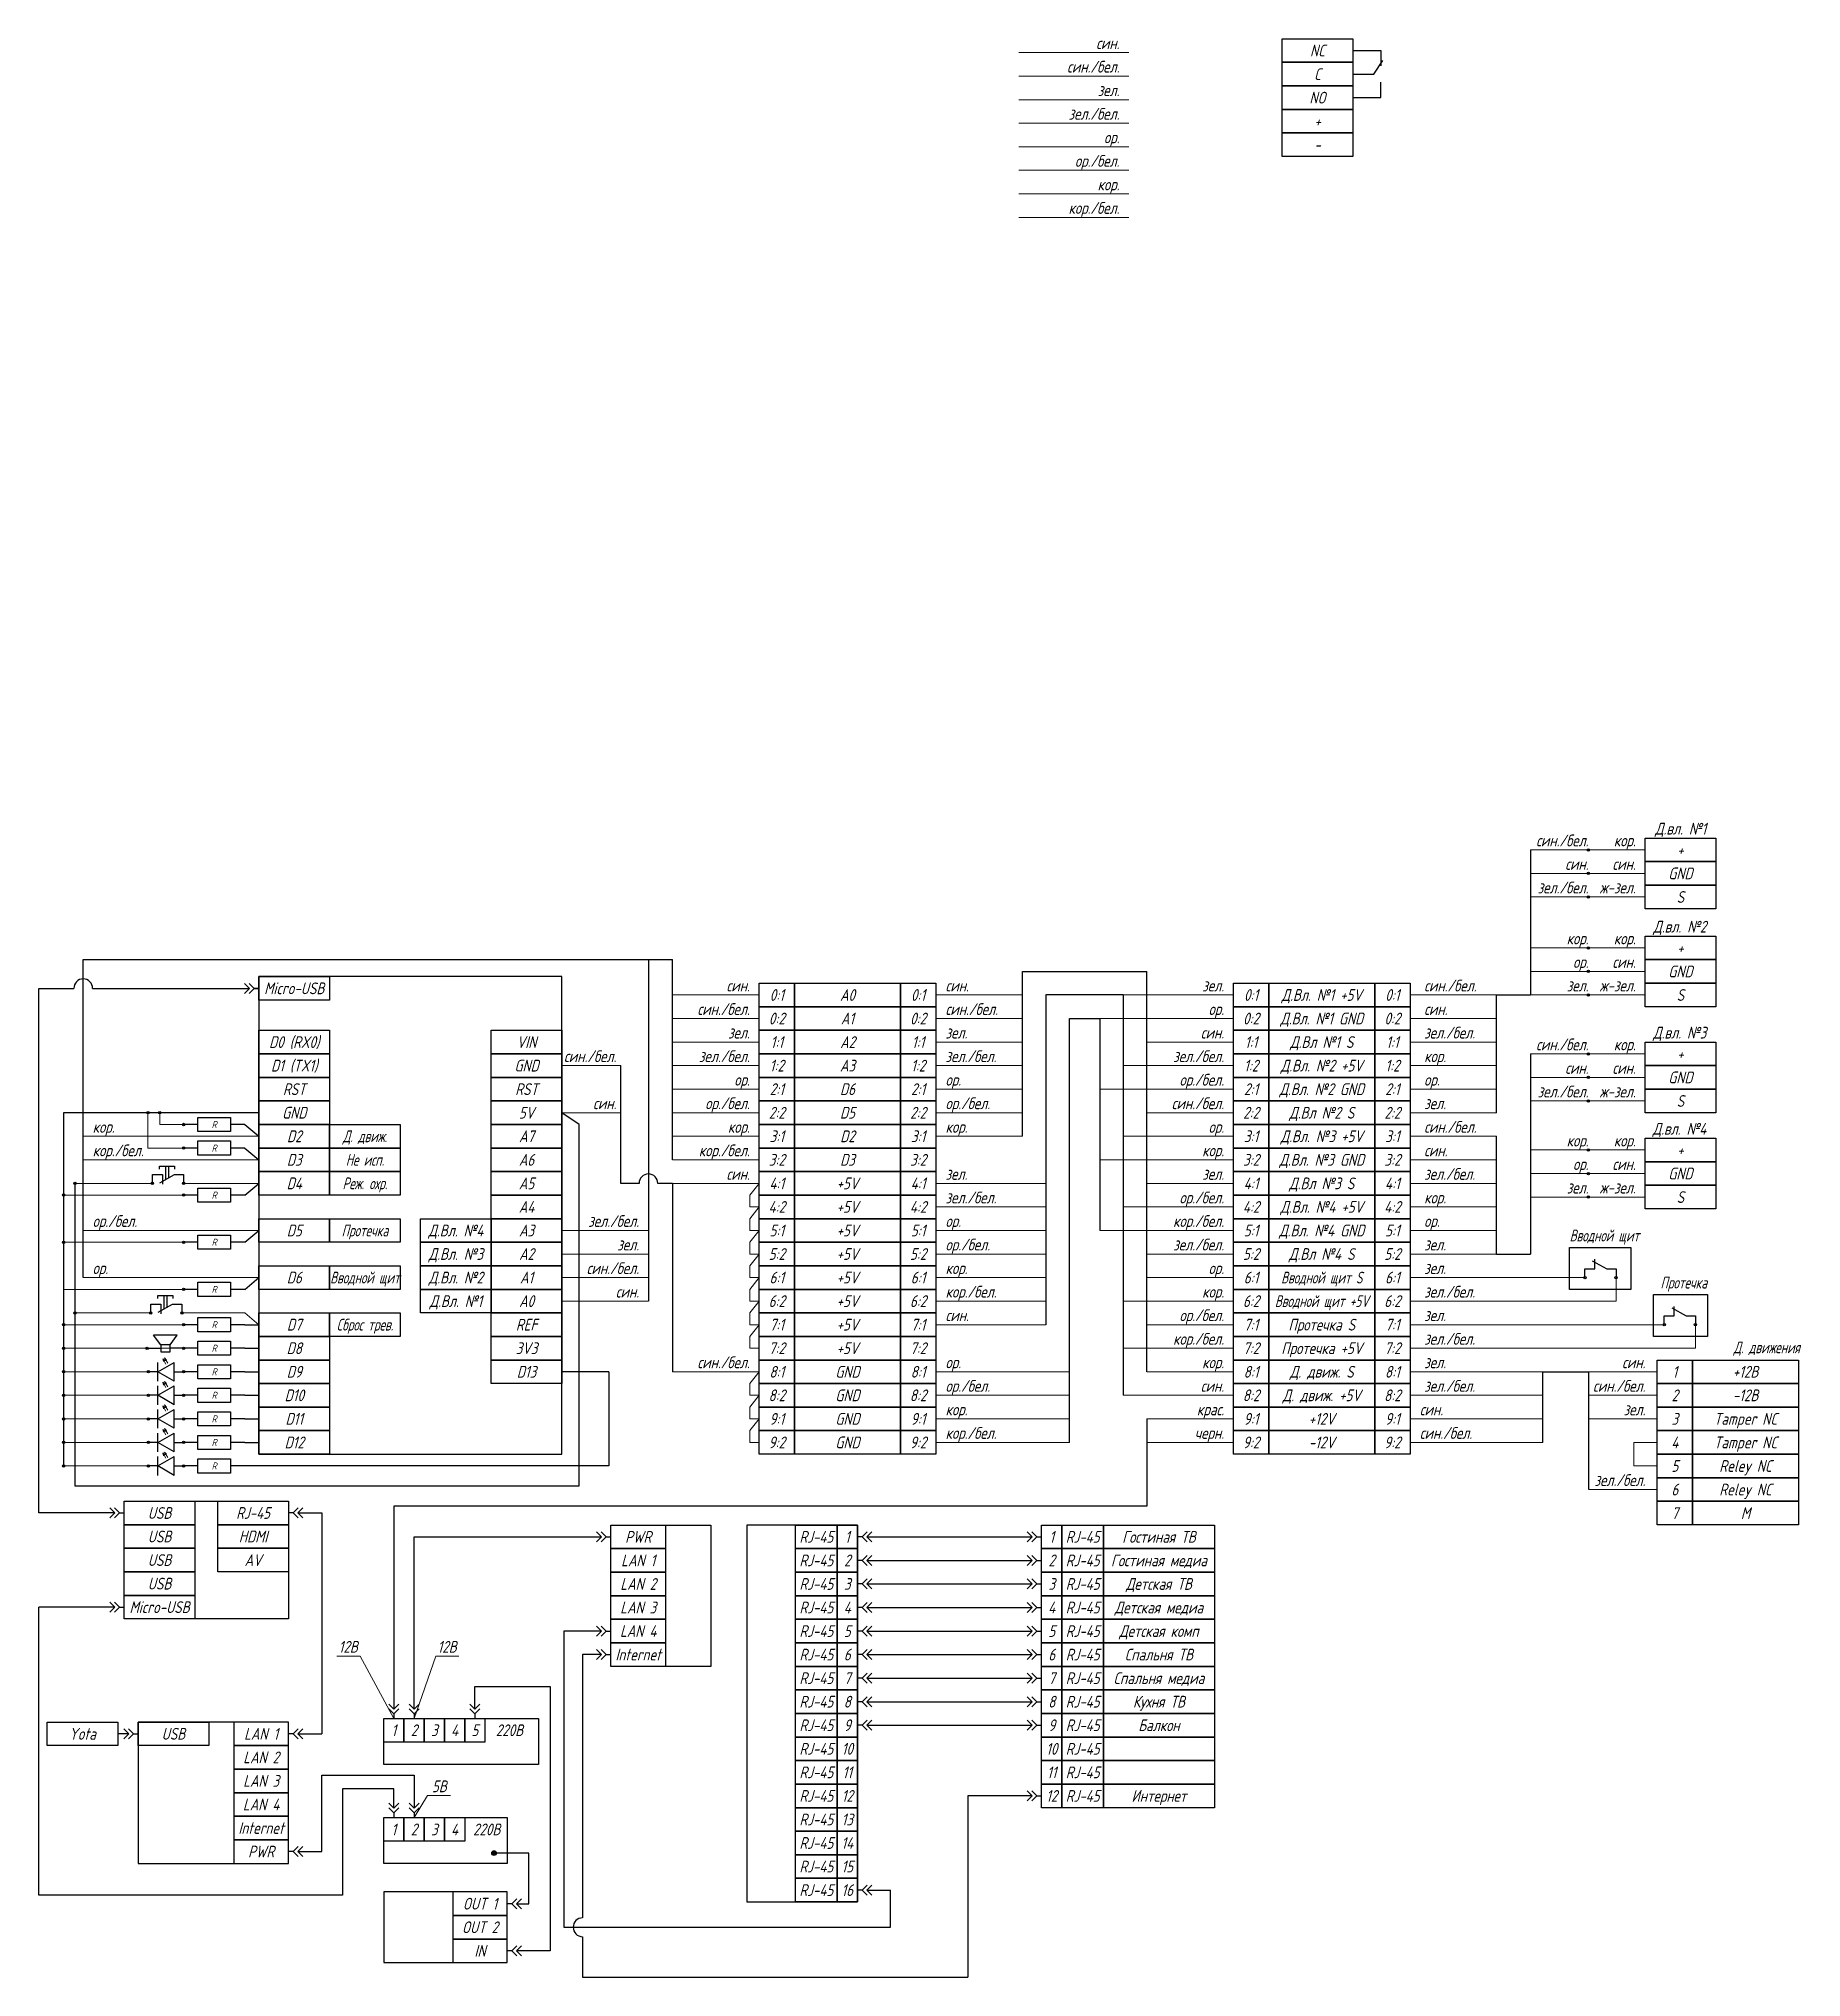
# Model space of a CAD drawing. Header units: millimetres. Extents: x 1966 to 2910, y 1410 to 1829.
# Drawn here: x 1965.5 to 2339.7, y 1409.6 to 1821.2 of the extents above; entities that cross this region are included whole.
import ezdxf
from ezdxf.enums import TextEntityAlignment as Align

# ---------------------------------------------------------------- set-up
doc = ezdxf.new("R2010")
doc.units = ezdxf.units.MM
doc.styles.get("Standard").update_dxf_attribs({"font": 'isocpeur.ttf', "width": 0.8, "oblique": 15})

msp = doc.modelspace()

# ---------------------------------------------------------------- texts
at = {"oblique": 15, "width": 0.8}
for s, p in [('син.', (2194.96, 1818.22)), ('син./бел.', (2194.96, 1813.22)), ('зел.', (2194.96, 1808.22)), ('зел./бел.', (2194.96, 1803.22)), ('ор.', (2194.96, 1798.22)), ('ор./бел.', (2194.96, 1793.22)), ('кор.', (2194.96, 1788.22)), ('кор./бел.', (2194.96, 1783.22)), ('Д.вл. №1', (2319.57, 1651.44)), ('син./бел.', (2294.55, 1648.94)), ('кор.', (2304.57, 1648.94)), ('син.', (2294.55, 1643.94)), ('син.', (2304.57, 1643.94)), ('зел./бел.', (2294.55, 1638.94)), ('ж-зел.', (2304.57, 1638.94)), ('кор.', (2294.55, 1628.13)), ('кор.', (2304.57, 1628.13)), ('Д.вл. №2', (2319.57, 1630.63)), ('ор.', (2294.55, 1623.13)), ('син.', (2304.57, 1623.13)), ('син.', (2116.47, 1618.13)), ('зел.', (2217.17, 1618.13)), ('зел.', (2294.55, 1618.13)), ('ж-зел.', (2304.57, 1618.13)), ('син./бел.', (2116.47, 1613.13)), ('ор.', (2217.17, 1613.13)), ('зел.', (2116.47, 1608.13)), ('син.', (2217.17, 1608.13)), ('Д.вл. №3', (2319.57, 1608.13)), ('син./бел.', (2088.14, 1603.13)), ('зел./бел.', (2116.47, 1603.13)), ('зел./бел.', (2217.17, 1603.13)), ('син./бел.', (2294.55, 1605.63)), ('кор.', (2304.57, 1605.63)), ('ор./бел.', (2217.17, 1598.13)), ('син.', (2294.55, 1600.63)), ('син.', (2304.57, 1600.63)), ('ор.', (2116.47, 1598.13)), ('зел./бел.', (2294.55, 1595.63)), ('ж-зел.', (2304.57, 1595.63)), ('син.', (2088.14, 1593.13)), ('ор./бел.', (2116.47, 1593.13)), ('син./бел.', (2217.17, 1593.13)), ('кор.', (2116.47, 1588.13)), ('ор.', (2217.17, 1588.13)), ('Д.вл. №4', (2319.57, 1587.72)), ('кор./бел.', (2116.47, 1583.13)), ('кор.', (2217.17, 1583.13)), ('кор.', (2294.55, 1585.22)), ('кор.', (2304.57, 1585.22)), ('син.', (2116.47, 1578.13)), ('зел.', (2217.17, 1578.13)), ('ор.', (2294.55, 1580.22)), ('син.', (2304.57, 1580.22)), ('ор./бел.', (2217.17, 1573.13)), ('зел.', (2294.55, 1575.22)), ('ж-зел.', (2304.57, 1575.22)), ('зел./бел.', (2092.96, 1568.13)), ('кор./бел.', (2217.17, 1568.13)), ('зел.', (2092.96, 1563.13)), ('зел./бел.', (2217.17, 1563.13)), ('син./бел.', (2092.96, 1558.13)), ('ор.', (2217.17, 1558.13)), ('син.', (2092.96, 1553.13)), ('кор.', (2217.17, 1553.13)), ('ор./бел.', (2217.17, 1548.13)), ('кор./бел.', (2217.17, 1543.13)), ('син./бел.', (2116.47, 1538.13)), ('кор.', (2217.17, 1538.13)), ('син.', (2306.63, 1538.13)), ('син.', (2217.17, 1533.13)), ('син./бел.', (2306.63, 1533.13)), ('крас.', (2217.17, 1528.13)), ('зел.', (2306.63, 1528.13)), ('черн.', (2217.17, 1523.13)), ('зел./бел.', (2306.63, 1513.13))]:
    msp.add_text(s, height=2.5, dxfattribs=at).set_placement(p, align=Align.BOTTOM_RIGHT)
at = {"oblique": 15}
for s, width, p in [('NC', 0.8, (2237.01, 1818.65)), ('C', 0.8, (2237.01, 1813.65)), ('NO', 0.8, (2237.01, 1808.65)), ('+', 0.8, (2237.01, 1803.65)), ('-', 0.8, (2237.01, 1798.65)), ('+', 0.8, (2314.07, 1648.94)), ('GND', 0.8, (2314.07, 1643.94)), ('S', 0.8, (2314.07, 1638.94)), ('+', 0.8, (2314.07, 1628.13)), ('GND', 0.8, (2314.07, 1623.13)), ('Micro-USB', 0.8, (2019.76, 1619.54)), ('0:1', 0.8, (2122.22, 1618.13)), ('A0', 0.8, (2137.22, 1618.13)), ('0:1', 0.8, (2152.22, 1618.13)), ('0:1', 0.8, (2222.92, 1618.13)), ('Д.Вл. №1 +5V', 0.8, (2237.92, 1618.13)), ('0:1', 0.8, (2252.92, 1618.13)), ('S', 0.8, (2314.07, 1618.13)), ('0:2', 0.8, (2122.22, 1613.13)), ('A1', 0.8, (2137.22, 1613.13)), ('0:2', 0.8, (2152.22, 1613.13)), ('0:2', 0.8, (2222.92, 1613.13)), ('Д.Вл. №1 GND', 0.8, (2237.92, 1613.13)), ('0:2', 0.8, (2252.92, 1613.13)), ('D0 (RX0)', 0.8, (2019.76, 1608.13)), ('VIN', 0.8, (2069.08, 1608.13)), ('1:1', 0.8, (2122.22, 1608.13)), ('A2', 0.8, (2137.26, 1608.13)), ('1:1', 0.8, (2152.22, 1608.13)), ('1:1', 0.8, (2222.92, 1608.13)), ('Д.Вл №1 S', 0.8, (2237.92, 1608.13)), ('1:1', 0.8, (2252.92, 1608.13)), ('+', 0.8, (2314.07, 1605.63)), ('D1 (TX1)', 0.8, (2019.76, 1603.13)), ('GND', 0.8, (2069.08, 1603.13)), ('1:2', 0.8, (2122.22, 1603.13)), ('A3', 0.8, (2137.22, 1603.13)), ('1:2', 0.8, (2152.22, 1603.13)), ('1:2', 0.8, (2222.92, 1603.13)), ('Д.Вл. №2 +5V', 0.8, (2237.92, 1603.13)), ('1:2', 0.8, (2252.92, 1603.13)), ('GND', 0.8, (2314.07, 1600.63)), ('RST', 0.8, (2019.76, 1598.13)), ('RST', 0.8, (2069.08, 1598.13)), ('2:1', 0.8, (2122.22, 1598.13)), ('D6', 0.8, (2137.22, 1598.13)), ('2:1', 0.8, (2152.22, 1598.13)), ('2:1', 0.8, (2222.92, 1598.13)), ('Д.Вл. №2 GND', 0.8, (2237.92, 1598.13)), ('2:1', 0.8, (2252.92, 1598.13)), ('GND', 0.8, (2019.76, 1593.13)), ('5V', 0.8, (2069.08, 1593.13)), ('2:2', 0.8, (2122.22, 1593.13)), ('D5', 0.8, (2137.22, 1593.13)), ('2:2', 0.8, (2152.22, 1593.13)), ('2:2', 0.8, (2222.92, 1593.13)), ('Д.Вл №2 S', 0.8, (2237.92, 1593.13)), ('2:2', 0.8, (2252.92, 1593.13)), ('S', 0.8, (2314.07, 1595.63)), ('D2', 0.8, (2019.76, 1588.13)), ('Д. движ.', 0.7, (2034.76, 1588.13)), ('A7', 0.8, (2069.08, 1588.13)), ('3:1', 0.8, (2122.22, 1588.13)), ('D2', 0.8, (2137.22, 1588.13)), ('3:1', 0.8, (2152.22, 1588.13)), ('3:1', 0.8, (2222.92, 1588.13)), ('Д.Вл. №3 +5V', 0.8, (2237.92, 1588.13)), ('3:1', 0.8, (2252.92, 1588.13)), ('+', 0.8, (2314.07, 1585.22)), ('D3', 0.8, (2019.76, 1583.13)), ('A6', 0.8, (2069.08, 1583.13)), ('3:2', 0.8, (2122.22, 1583.13)), ('3:2', 0.8, (2152.22, 1583.13)), ('3:2', 0.8, (2222.92, 1583.13)), ('Д.Вл. №3 GND', 0.8, (2237.92, 1583.13)), ('3:2', 0.8, (2252.92, 1583.13)), ('GND', 0.8, (2314.07, 1580.22)), ('D4', 0.8, (2019.76, 1578.13)), ('Реж. охр.', 0.7, (2034.76, 1578.13)), ('A5', 0.8, (2069.08, 1578.13)), ('4:1', 0.8, (2122.22, 1578.13)), ('+5V', 0.8, (2137.22, 1578.13)), ('4:1', 0.8, (2152.22, 1578.13)), ('4:1', 0.8, (2222.92, 1578.13)), ('Д.Вл №3 S', 0.8, (2237.92, 1578.13)), ('4:1', 0.8, (2252.92, 1578.13)), ('S', 0.8, (2314.07, 1575.22)), ('A4', 0.8, (2069.08, 1573.13)), ('4:2', 0.8, (2122.22, 1573.13)), ('+5V', 0.8, (2137.22, 1573.13)), ('4:2', 0.8, (2152.22, 1573.13)), ('4:2', 0.8, (2222.92, 1573.13)), ('Д.Вл. №4 +5V', 0.8, (2237.92, 1573.13)), ('4:2', 0.8, (2252.92, 1573.13)), ('D5', 0.8, (2019.76, 1568.13)), ('Протечка', 0.7, (2034.76, 1568.13)), ('Д.Вл. №4', 0.8, (2054.08, 1568.13)), ('A3', 0.8, (2069.08, 1568.13)), ('5:1', 0.8, (2122.22, 1568.13)), ('+5V', 0.8, (2137.22, 1568.13)), ('5:1', 0.8, (2152.22, 1568.13)), ('5:1', 0.8, (2222.92, 1568.13)), ('Д.Вл. №4 GND', 0.8, (2237.92, 1568.13)), ('5:1', 0.8, (2252.92, 1568.13)), ('Вводной щит', 0.7, (2297.93, 1567.06)), ('Д.Вл. №3', 0.8, (2054.08, 1563.13)), ('A2', 0.8, (2069.08, 1563.13)), ('5:2', 0.8, (2122.22, 1563.13)), ('+5V', 0.8, (2137.22, 1563.13)), ('5:2', 0.8, (2152.22, 1563.13)), ('5:2', 0.8, (2222.92, 1563.13)), ('Д.Вл №4 S', 0.8, (2237.92, 1563.13)), ('5:2', 0.8, (2252.92, 1563.13)), ('D6', 0.8, (2019.76, 1558.13)), ('Вводной щит', 0.7, (2034.76, 1558.13)), ('Д.Вл. №2', 0.8, (2054.08, 1558.13)), ('A1', 0.8, (2069.08, 1558.13)), ('6:1', 0.8, (2122.22, 1558.13)), ('+5V', 0.8, (2137.22, 1558.13)), ('6:1', 0.8, (2152.22, 1558.13)), ('6:1', 0.8, (2222.92, 1558.13)), ('Вводной щит S', 0.7, (2237.92, 1558.13)), ('6:1', 0.8, (2252.92, 1558.13)), ('Протечка', 0.7, (2314.78, 1557.06)), ('Д.Вл. №1', 0.8, (2054.08, 1553.13)), ('A0', 0.8, (2069.08, 1553.13)), ('6:2', 0.8, (2122.22, 1553.13)), ('+5V', 0.8, (2137.22, 1553.13)), ('6:2', 0.8, (2152.22, 1553.13)), ('6:2', 0.8, (2222.92, 1553.13)), ('Вводной щит +5V', 0.7, (2237.92, 1553.13)), ('6:2', 0.8, (2252.92, 1553.13)), ('D7', 0.8, (2019.76, 1548.13)), ('Сброс трев.', 0.7, (2034.76, 1548.13)), ('REF', 0.8, (2069.08, 1548.13)), ('7:1', 0.8, (2122.22, 1548.13)), ('+5V', 0.8, (2137.22, 1548.13)), ('7:1', 0.8, (2152.22, 1548.13)), ('7:1', 0.8, (2222.92, 1548.13)), ('Протечка S', 0.8, (2237.92, 1548.13)), ('7:1', 0.8, (2252.92, 1548.13)), ('D8', 0.8, (2019.76, 1543.13)), ('3V3', 0.8, (2069.08, 1543.13)), ('7:2', 0.8, (2122.22, 1543.13)), ('+5V', 0.8, (2137.22, 1543.13)), ('7:2', 0.8, (2152.22, 1543.13)), ('7:2', 0.8, (2222.92, 1543.13)), ('Протечка +5V', 0.8, (2237.92, 1543.13)), ('7:2', 0.8, (2252.92, 1543.13)), ('Д. движения', 0.7, (2332.41, 1543.31)), ('D9', 0.8, (2019.76, 1538.13)), ('D13', 0.8, (2069.08, 1538.13)), ('8:1', 0.8, (2122.22, 1538.13)), ('GND', 0.8, (2137.22, 1538.13)), ('8:1', 0.8, (2152.22, 1538.13)), ('8:1', 0.8, (2222.92, 1538.13)), ('Д. движ. S', 0.8, (2237.92, 1538.13)), ('8:1', 0.8, (2252.92, 1538.13)), ('1', 0.8, (2312.89, 1538.13)), ('+12В', 0.8, (2327.89, 1538.13)), ('D10', 0.8, (2019.76, 1533.13)), ('8:2', 0.8, (2122.22, 1533.13)), ('GND', 0.8, (2137.22, 1533.13)), ('8:2', 0.8, (2152.22, 1533.13)), ('8:2', 0.8, (2222.92, 1533.13)), ('Д. движ. +5V', 0.8, (2237.92, 1533.13)), ('8:2', 0.8, (2252.92, 1533.13)), ('2', 0.8, (2312.89, 1533.13)), ('-12В', 0.8, (2327.89, 1533.13)), ('D11', 0.8, (2019.76, 1528.13)), ('9:1', 0.8, (2122.22, 1528.13)), ('GND', 0.8, (2137.22, 1528.13)), ('9:1', 0.8, (2152.22, 1528.13)), ('9:1', 0.8, (2222.92, 1528.13)), ('+12V', 0.8, (2237.92, 1528.13)), ('9:1', 0.8, (2252.92, 1528.13)), ('3', 0.8, (2312.89, 1528.13)), ('Tamper NC', 0.8, (2327.89, 1528.13)), ('D12', 0.8, (2019.76, 1523.13)), ('9:2', 0.8, (2122.22, 1523.13)), ('GND', 0.8, (2137.22, 1523.13)), ('9:2', 0.8, (2152.22, 1523.13)), ('9:2', 0.8, (2222.92, 1523.13)), ('-12V', 0.8, (2237.92, 1523.13)), ('9:2', 0.8, (2252.92, 1523.13)), ('4', 0.8, (2312.89, 1523.13)), ('Tamper NC', 0.8, (2327.89, 1523.13)), ('5', 0.8, (2312.89, 1518.13)), ('Reley NC', 0.8, (2327.89, 1518.13)), ('6', 0.8, (2312.89, 1513.13)), ('Reley NC', 0.8, (2327.89, 1513.13)), ('USB', 0.8, (1991.17, 1508.15)), ('RJ-45', 0.8, (2011.02, 1508.15)), ('7', 0.8, (2312.89, 1508.13)), ('М', 0.8, (2327.89, 1508.13)), ('USB', 0.8, (1991.17, 1503.15)), ('HDMI', 0.8, (2011.02, 1503.15)), ('PWR', 0.8, (2092.79, 1503.08)), ('RJ-45', 0.8, (2130.61, 1503.08)), ('RJ-45', 0.8, (2187.16, 1503.08)), ('Гостиная ТВ', 0.8, (2203.35, 1503.08)), ('USB', 0.8, (1991.17, 1498.15)), ('AV', 0.8, (2011.02, 1498.15)), ('LAN 1', 0.8, (2092.79, 1498.08)), ('RJ-45', 0.8, (2130.61, 1498.08)), ('RJ-45', 0.8, (2187.16, 1498.08)), ('Гостиная медиа', 0.8, (2203.35, 1498.08)), ('USB', 0.8, (1991.17, 1493.15)), ('LAN 2', 0.8, (2092.79, 1493.08)), ('RJ-45', 0.8, (2130.61, 1493.08)), ('RJ-45', 0.8, (2187.16, 1493.08)), ('Детская ТВ', 0.8, (2203.35, 1493.08)), ('Micro-USB', 0.8, (1991.17, 1488.15)), ('LAN 3', 0.8, (2092.79, 1488.08)), ('RJ-45', 0.8, (2130.61, 1488.08)), ('RJ-45', 0.8, (2187.16, 1488.08)), ('Детская медиа', 0.8, (2203.35, 1488.08)), ('LAN 4', 0.8, (2092.79, 1483.08)), ('RJ-45', 0.8, (2130.61, 1483.08)), ('RJ-45', 0.8, (2187.16, 1483.08)), ('Детская комп', 0.8, (2203.35, 1483.08)), ('12В', 0.8, (2031.21, 1479.73)), ('Internet', 0.8, (2092.79, 1478.08)), ('RJ-45', 0.8, (2130.61, 1478.08)), ('RJ-45', 0.8, (2187.16, 1478.08)), ('Спальня ТВ', 0.8, (2203.35, 1478.08)), ('RJ-45', 0.8, (2130.61, 1473.08)), ('RJ-45', 0.8, (2187.16, 1473.08)), ('Спальня медиа', 0.8, (2203.35, 1473.08)), ('RJ-45', 0.8, (2130.61, 1468.08)), ('RJ-45', 0.8, (2187.16, 1468.08)), ('Кухня ТВ', 0.8, (2203.35, 1468.08)), ('Yota', 0.8, (1974.8, 1461.26)), ('USB', 0.8, (1994.11, 1461.26)), ('LAN 1', 0.8, (2012.73, 1461.26)), ('RJ-45', 0.8, (2130.61, 1463.08)), ('RJ-45', 0.8, (2187.16, 1463.08)), ('Балкон', 0.8, (2203.35, 1463.08)), ('LAN 2', 0.8, (2012.73, 1456.26)), ('RJ-45', 0.8, (2130.61, 1458.08)), ('RJ-45', 0.8, (2187.16, 1458.08)), ('RJ-45', 0.8, (2130.61, 1453.08)), ('RJ-45', 0.8, (2187.16, 1453.08)), ('LAN 3', 0.8, (2012.73, 1451.26)), ('RJ-45', 0.8, (2130.61, 1448.08)), ('RJ-45', 0.8, (2187.16, 1448.08)), ('Интернет', 0.8, (2203.35, 1448.08)), ('LAN 4', 0.8, (2012.73, 1446.26)), ('Internet', 0.8, (2012.73, 1441.26)), ('RJ-45', 0.8, (2130.61, 1443.08)), ('PWR', 0.8, (2012.73, 1436.26)), ('RJ-45', 0.8, (2130.61, 1438.08)), ('RJ-45', 0.8, (2130.61, 1433.08)), ('RJ-45', 0.8, (2130.61, 1428.08)), ('OUT 1', 0.8, (2059.2, 1425.19)), ('OUT 2', 0.8, (2059.2, 1420.19)), ('IN', 0.8, (2059.2, 1415.19))]:
    msp.add_text(s, height=2.5, dxfattribs=dict(at, width=width)).set_placement(p, align=Align.MIDDLE_CENTER)
at = {"oblique": 15, "width": 0.8}
for s, p in [('син.', (2158.05, 1618.13)), ('син./бел.', (2259.67, 1618.13)), ('син./бел.', (2158.05, 1613.13)), ('син.', (2259.67, 1613.13)), ('зел.', (2158.05, 1608.13)), ('зел./бел.', (2259.67, 1608.13)), ('зел./бел.', (2158.05, 1603.13)), ('кор.', (2259.67, 1603.13)), ('ор.', (2158.05, 1598.13)), ('ор.', (2259.67, 1598.13)), ('ор./бел.', (2158.05, 1593.13)), ('зел.', (2259.67, 1593.13)), ('кор.', (1976.96, 1588.13)), ('кор.', (2158.05, 1588.13)), ('син./бел.', (2259.67, 1588.13)), ('кор./бел.', (1976.96, 1583.13)), ('син.', (2259.67, 1583.13)), ('зел.', (2158.05, 1578.13)), ('зел./бел.', (2259.67, 1578.13)), ('зел./бел.', (2158.05, 1573.13)), ('кор.', (2259.67, 1573.13)), ('ор./бел.', (1976.96, 1568.13)), ('ор.', (2158.05, 1568.13)), ('ор.', (2259.67, 1568.13)), ('ор./бел.', (2158.05, 1563.13)), ('зел.', (2259.67, 1563.13)), ('ор.', (1976.96, 1558.13)), ('кор.', (2158.05, 1558.13)), ('зел.', (2259.67, 1558.13)), ('кор./бел.', (2158.05, 1553.13)), ('зел./бел.', (2259.67, 1553.13)), ('син.', (2158.05, 1548.13)), ('зел.', (2259.67, 1548.13)), ('зел./бел.', (2259.67, 1543.13)), ('ор.', (2158.05, 1538.13)), ('зел.', (2259.67, 1538.13)), ('ор./бел.', (2158.05, 1533.13)), ('зел./бел.', (2259.67, 1533.13)), ('кор.', (2158.05, 1528.13)), ('син.', (2258.74, 1528.13)), ('кор./бел.', (2158.05, 1523.13)), ('син./бел.', (2258.74, 1523.13))]:
    msp.add_text(s, height=2.5, dxfattribs=at).set_placement(p, align=Align.BOTTOM_LEFT)
at = {"color": 1, "oblique": 15}
for s, width, p in [('Не исп.', 0.7, (2034.76, 1583.13)), ('D3', 0.8, (2137.22, 1583.13)), ('12В', 0.8, (2052.2, 1479.73)), ('5В', 0.8, (2050.55, 1450.11))]:
    msp.add_text(s, height=2.5, dxfattribs=dict(at, width=width)).set_placement(p, align=Align.MIDDLE_CENTER)
at = {"char_height": 2.5, "attachment_point": 5}
for s, insert, width in [('1', (2137.18, 1503.08), 4.2991), ('1', (2180.59, 1503.08), 4.2991), ('2', (2137.18, 1498.08), 4.2991), ('2', (2180.59, 1498.08), 4.2991), ('3', (2137.18, 1493.08), 4.2991), ('3', (2180.59, 1493.08), 4.2991), ('4', (2137.18, 1488.08), 4.2991), ('4', (2180.59, 1488.08), 4.2991), ('5', (2137.18, 1483.08), 4.2991), ('5', (2180.59, 1483.08), 4.2991), ('6', (2137.18, 1478.08), 4.2991), ('6', (2180.59, 1478.08), 4.2991), ('7', (2137.18, 1473.08), 4.2991), ('7', (2180.59, 1473.08), 4.2991), ('8', (2137.18, 1468.08), 4.2991), ('8', (2180.59, 1468.08), 4.2991), ('1', (2040.9, 1462.02), 4.2991), ('2', (2045.2, 1462.02), 4.2991), ('3', (2049.5, 1462.02), 4.2991), ('4', (2053.8, 1462.02), 4.2991), ('5', (2058.1, 1462.02), 4.2991), ('220В', (2065.44, 1462.02), 15.6677), ('9', (2137.18, 1463.08), 4.2991), ('9', (2180.59, 1463.08), 4.2991), ('10', (2137.18, 1458.08), 4.2991), ('10', (2180.59, 1458.08), 4.2991), ('11', (2137.18, 1453.08), 4.2991), ('11', (2180.59, 1453.08), 4.2991), ('12', (2137.18, 1448.08), 4.2991), ('12', (2180.59, 1448.08), 4.2991), ('1', (2040.9, 1440.96), 4.2991), ('2', (2045.2, 1440.96), 4.2991), ('3', (2049.5, 1440.96), 4.2991), ('4', (2053.8, 1440.96), 4.2991), ('220В', (2060.61, 1440.96), 15.6677), ('13', (2137.18, 1443.08), 4.2991), ('14', (2137.18, 1438.08), 4.2991), ('15', (2137.18, 1433.08), 4.2991), ('16', (2137.18, 1428.08), 4.2991)]:
    msp.add_mtext(s, dxfattribs=dict(at, insert=insert, width=width))

# ---------------------------------------------------------------- blocks, each defined once
blk = doc.blocks.new('Резистор')
at = {"color": 0}
for p, q in [((-3.5, 1.5), (-6.5, 1.5)), ((6.5, 1.5), (3.5, 1.5))]:
    blk.add_line(p, q, dxfattribs=at)
blk.add_lwpolyline([(-3.5, 3), (3.5, 3), (3.5, 0), (-3.5, 0)], close=True, dxfattribs=at)
at = {"color": 0, "oblique": 15, "width": 0.8}
blk.add_text('R', height=1.5, dxfattribs=at).set_placement((0, 1.5), align=Align.MIDDLE_CENTER)
blk = doc.blocks.new('Светодиод')
for p, q in [((-5.46, 0), (-7.46, 0)), ((-5.46, 0), (-2, 2)), ((-5.46, -2), (-5.46, 2)), ((-2, -2), (-5.46, 0)), ((-2, -2), (-2, 2)), ((-2, 0), (0, 0))]:
    blk.add_line(p, q)
at = {"lineweight": 9}
for p, q in [((-4.43, 2.77), (-3.77, 1.63)), ((-4.43, 2.77), (-4.25, 2.16)), ((-4.43, 2.77), (-3.99, 2.31)), ((-4.03, 2.96), (-3.37, 1.82)), ((-4.03, 2.96), (-3.85, 2.35)), ((-4.03, 2.96), (-3.59, 2.5))]:
    blk.add_line(p, q, dxfattribs=at)
blk = doc.blocks.new('Разъем')
for p, q in [((-2, 0), (-3.06, 1.06)), ((-2, 0), (-3.06, -1.06)), ((-1, 0), (-2.06, 1.06)), ((-1, 0), (-2.06, -1.06)), ((-1, 0), (0, 0))]:
    blk.add_line(p, q)

# ---------------------------------------------------------------- hatches: boundary and pattern name
h = msp.add_hatch(color=256)
h.dxf.hatch_style = 1
h.paths.add_polyline_path([(2061.69, 1435.95, 1), (2062.69, 1435.95, 1)])

# ---------------------------------------------------------------- linework, layer by layer
at = {"lineweight": 9}
for p, q in [((2196.96, 1818.22), (2173.58, 1818.22)), ((2196.96, 1813.22), (2173.58, 1813.22)), ((2196.96, 1808.22), (2173.58, 1808.22)), ((2196.96, 1803.22), (2173.58, 1803.22)), ((2196.96, 1798.22), (2173.58, 1798.22)), ((2196.96, 1793.22), (2173.58, 1793.22)), ((2196.96, 1788.22), (2173.58, 1788.22)), ((2196.96, 1783.22), (2173.58, 1783.22)), ((2294.55, 1648.94), (2282.23, 1648.94)), ((2306.57, 1648.94), (2294.55, 1648.94)), ((2294.55, 1643.94), (2282.23, 1643.94)), ((2306.57, 1643.94), (2294.55, 1643.94)), ((2294.55, 1638.94), (2282.23, 1638.94)), ((2306.57, 1638.94), (2294.55, 1638.94)), ((2294.55, 1628.13), (2282.23, 1628.13)), ((2306.57, 1628.13), (2294.55, 1628.13)), ((2294.55, 1623.13), (2282.23, 1623.13)), ((2306.57, 1623.13), (2294.55, 1623.13)), ((2118.47, 1618.13), (2100.09, 1618.13)), ((2174.35, 1618.13), (2155.97, 1618.13)), ((2219.17, 1618.13), (2195.78, 1618.13)), ((2275.05, 1618.13), (2256.67, 1618.13)), ((2294.55, 1618.13), (2282.23, 1618.13)), ((2306.57, 1618.13), (2294.55, 1618.13)), ((2118.47, 1613.13), (2100.09, 1613.13)), ((2174.35, 1613.13), (2155.97, 1613.13)), ((2219.17, 1613.13), (2190.78, 1613.13)), ((2275.05, 1613.13), (2256.67, 1613.13)), ((2118.47, 1608.13), (2100.09, 1608.13)), ((2174.35, 1608.13), (2155.97, 1608.13)), ((2219.17, 1608.13), (2200.78, 1608.13)), ((2275.05, 1608.13), (2256.67, 1608.13)), ((2294.55, 1605.63), (2282.23, 1605.63)), ((2306.57, 1605.63), (2294.55, 1605.63)), ((2076.58, 1603.13), (2089.11, 1603.13)), ((2118.47, 1603.13), (2100.09, 1603.13)), ((2174.35, 1603.13), (2155.97, 1603.13)), ((2219.17, 1603.13), (2195.78, 1603.13)), ((2275.05, 1603.13), (2256.67, 1603.13)), ((2118.47, 1598.13), (2100.09, 1598.13)), ((2174.35, 1598.13), (2155.97, 1598.13)), ((2219.17, 1598.13), (2190.78, 1598.13)), ((2275.05, 1598.13), (2256.67, 1598.13)), ((2294.55, 1600.63), (2282.23, 1600.63)), ((2306.57, 1600.63), (2294.55, 1600.63)), ((1988.69, 1593.13), (1988.69, 1585.63)), ((1991.21, 1593.13), (1991.21, 1590.63)), ((2076.58, 1593.13), (2089.11, 1593.13)), ((2118.47, 1593.13), (2100.09, 1593.13)), ((2174.35, 1593.13), (2155.97, 1593.13)), ((2219.17, 1593.13), (2200.78, 1593.13)), ((2275.05, 1593.13), (2256.67, 1593.13)), ((2294.55, 1595.63), (2282.23, 1595.63)), ((2306.57, 1595.63), (2294.55, 1595.63)), ((1996.26, 1590.63), (1991.21, 1590.63)), ((2012.26, 1588.13), (1974.96, 1588.13)), ((1996.26, 1585.63), (1988.69, 1585.63)), ((2118.47, 1588.13), (2100.09, 1588.13)), ((2174.35, 1588.13), (2155.97, 1588.13)), ((2219.17, 1588.13), (2195.78, 1588.13)), ((2275.05, 1588.13), (2256.67, 1588.13)), ((2294.55, 1585.22), (2282.23, 1585.22)), ((2306.57, 1585.22), (2294.55, 1585.22)), ((2012.26, 1583.13), (1974.96, 1583.13)), ((2118.47, 1583.13), (2100.09, 1583.13)), ((2219.17, 1583.13), (2190.78, 1583.13)), ((2275.05, 1583.13), (2256.67, 1583.13)), ((1989.64, 1578.13), (1973.18, 1578.13)), ((2012.26, 1578.13), (1996.26, 1578.13)), ((2118.47, 1578.13), (2100.09, 1578.13)), ((2118.47, 1578.13), (2116.47, 1575.63)), ((2179.35, 1578.13), (2155.97, 1578.13)), ((2219.17, 1578.13), (2200.78, 1578.13)), ((2275.05, 1578.13), (2256.67, 1578.13)), ((2294.55, 1580.22), (2282.23, 1580.22)), ((2306.57, 1580.22), (2294.55, 1580.22)), ((1996.26, 1575.63), (1970.79, 1575.63)), ((2116.47, 1575.63), (2116.47, 1573.13)), ((2116.47, 1573.13), (2118.47, 1573.13)), ((2118.47, 1573.13), (2116.47, 1570.63)), ((2179.35, 1573.13), (2155.97, 1573.13)), ((2219.17, 1573.13), (2195.78, 1573.13)), ((2275.05, 1573.13), (2256.67, 1573.13)), ((2294.55, 1575.22), (2282.23, 1575.22)), ((2306.57, 1575.22), (2294.55, 1575.22)), ((2012.26, 1568.13), (1974.96, 1568.13)), ((2076.58, 1568.13), (2094.96, 1568.13)), ((2116.47, 1570.63), (2116.47, 1568.13)), ((2116.47, 1568.13), (2118.47, 1568.13)), ((2118.47, 1568.13), (2116.47, 1565.63)), ((2179.35, 1568.13), (2155.97, 1568.13)), ((2219.17, 1568.13), (2190.78, 1568.13)), ((2275.05, 1568.13), (2256.67, 1568.13)), ((1996.26, 1565.63), (1970.79, 1565.63)), ((2116.47, 1565.63), (2116.47, 1563.13)), ((2076.58, 1563.13), (2094.96, 1563.13)), ((2116.47, 1563.13), (2118.47, 1563.13)), ((2118.47, 1563.13), (2116.47, 1560.63)), ((2116.47, 1560.63), (2116.47, 1558.13)), ((2179.35, 1563.13), (2155.97, 1563.13)), ((2219.17, 1563.13), (2200.78, 1563.13)), ((2275.05, 1563.13), (2256.67, 1563.13)), ((2012.26, 1558.13), (1974.96, 1558.13)), ((2076.58, 1558.13), (2094.96, 1558.13)), ((2116.47, 1558.13), (2118.47, 1558.13)), ((2118.47, 1558.13), (2116.47, 1555.63)), ((2179.35, 1558.13), (2155.97, 1558.13)), ((2219.17, 1558.13), (2200.78, 1558.13)), ((2293.79, 1558.13), (2256.67, 1558.13)), ((2300.42, 1553.13), (2300.42, 1558.13)), ((1996.26, 1555.63), (1970.79, 1555.63)), ((2076.58, 1553.13), (2094.96, 1553.13)), ((2116.47, 1555.63), (2116.47, 1553.13)), ((2116.47, 1553.13), (2118.47, 1553.13)), ((2118.47, 1553.13), (2116.47, 1550.63)), ((2179.35, 1553.13), (2155.97, 1553.13)), ((2219.17, 1553.13), (2195.78, 1553.13)), ((2300.42, 1553.13), (2256.67, 1553.13)), ((1970.79, 1548.13), (1999.26, 1548.13)), ((1989.28, 1550.63), (1973.18, 1550.63)), ((2009.26, 1550.63), (1995.9, 1550.63)), ((2009.26, 1550.63), (2012.26, 1548.13)), ((2116.47, 1550.63), (2116.47, 1548.13)), ((2116.47, 1548.13), (2118.47, 1548.13)), ((2118.47, 1548.13), (2116.47, 1545.63)), ((2179.35, 1548.13), (2155.97, 1548.13)), ((2219.17, 1548.13), (2200.78, 1548.13)), ((2310.65, 1548.13), (2256.67, 1548.13)), ((2317.27, 1543.13), (2317.27, 1548.13)), ((2116.47, 1545.63), (2116.47, 1543.13)), ((1999.26, 1543.13), (1970.79, 1543.13)), ((1985.32, 1543.13), (1970.79, 1543.13)), ((2116.47, 1543.13), (2118.47, 1543.13)), ((2219.17, 1543.13), (2195.78, 1543.13)), ((2317.27, 1543.13), (2256.67, 1543.13)), ((1970.79, 1538.13), (1986.07, 1538.13)), ((1970.79, 1538.13), (1988.8, 1538.13)), ((2118.47, 1538.13), (2100.09, 1538.13)), ((2118.47, 1538.13), (2116.47, 1535.63)), ((2116.47, 1535.63), (2116.47, 1533.13)), ((2184.35, 1538.13), (2155.97, 1538.13)), ((2219.17, 1538.13), (2200.78, 1538.13)), ((2284.85, 1538.13), (2256.67, 1538.13)), ((2309.14, 1538.13), (2294.65, 1538.13)), ((1970.79, 1533.13), (1986.07, 1533.13)), ((1970.79, 1533.13), (1988.8, 1533.13)), ((2116.47, 1533.13), (2118.47, 1533.13)), ((2118.47, 1533.13), (2116.47, 1530.63)), ((2184.35, 1533.13), (2155.97, 1533.13)), ((2219.17, 1533.13), (2195.78, 1533.13)), ((2284.85, 1533.13), (2256.67, 1533.13)), ((2309.14, 1533.13), (2294.65, 1533.13)), ((1970.79, 1528.13), (1986.07, 1528.13)), ((1970.79, 1528.13), (1988.8, 1528.13)), ((2116.47, 1530.63), (2116.47, 1528.13)), ((2116.47, 1528.13), (2118.47, 1528.13)), ((2118.47, 1528.13), (2116.47, 1525.63)), ((2184.35, 1528.13), (2155.97, 1528.13)), ((2219.17, 1528.13), (2200.78, 1528.13)), ((2284.85, 1528.13), (2256.67, 1528.13)), ((2309.14, 1528.13), (2294.65, 1528.13)), ((1970.79, 1523.13), (1986.07, 1523.13)), ((1970.79, 1523.13), (1988.8, 1523.13)), ((2116.47, 1525.63), (2116.47, 1523.13)), ((2116.47, 1523.13), (2118.47, 1523.13)), ((2184.35, 1523.13), (2155.97, 1523.13)), ((2219.17, 1523.13), (2200.78, 1523.13)), ((2284.85, 1523.13), (2256.67, 1523.13)), ((2304.22, 1518.13), (2304.22, 1523.13)), ((2304.22, 1523.13), (2309.14, 1523.13)), ((1988.8, 1518.13), (1970.79, 1518.13)), ((1970.79, 1518.13), (1986.07, 1518.13)), ((2309.14, 1518.13), (2304.22, 1518.13)), ((2309.14, 1513.13), (2294.65, 1513.13)), ((2028.82, 1477.78), (2033.73, 1477.78)), ((2033.73, 1477.78), (2040.9, 1464.52)), ((2049.81, 1477.78), (2045.2, 1464.52)), ((2049.81, 1477.78), (2054.73, 1477.78)), ((2048.02, 1448.17), (2045.2, 1443.46)), ((2052.94, 1448.17), (2048.02, 1448.17))]:
    msp.add_line(p, q, dxfattribs=at)
for p, q in [((2244.51, 1818.65), (2250.47, 1818.65)), ((2248.96, 1813.65), (2250.88, 1816.53)), ((2250.47, 1818.65), (2250.47, 1815.39)), ((2244.51, 1813.65), (2248.96, 1813.65)), ((2250.47, 1808.65), (2250.47, 1811.91)), ((2244.51, 1808.65), (2250.47, 1808.65)), ((2282.23, 1648.94), (2282.23, 1618.13)), ((1965.52, 1508.15), (1965.52, 1619.54)), ((1965.52, 1619.54), (1972.96, 1619.54)), ((1976.96, 1619.54), (2010.26, 1619.54)), ((2012.26, 1619.54), (2011.26, 1619.54)), ((2275.05, 1593.13), (2275.05, 1618.13)), ((2275.05, 1618.13), (2282.23, 1618.13)), ((2282.23, 1605.63), (2282.23, 1563.13)), ((2089.11, 1578.13), (2089.11, 1603.13)), ((2009.26, 1590.63), (2012.26, 1588.13)), ((2009.26, 1585.63), (2012.26, 1583.13)), ((2275.05, 1563.13), (2275.05, 1588.13)), ((1991.16, 1581.18), (1991.16, 1581.82)), ((1991.16, 1581.82), (1994.36, 1581.82)), ((1992.45, 1581.82), (1992.45, 1578.96)), ((1993.06, 1581.82), (1993.06, 1579.29)), ((1994.36, 1581.82), (1994.36, 1581.18)), ((1989.64, 1578.13), (1989.64, 1579.98)), ((1989.64, 1579.98), (1991.77, 1579.98)), ((1991.22, 1578.27), (1994.3, 1579.98)), ((1991.77, 1579.98), (1991.77, 1577.95)), ((1994.3, 1579.98), (1996.26, 1579.98)), ((1996.26, 1579.98), (1996.26, 1578.13)), ((2009.26, 1575.63), (2012.26, 1578.13)), ((2092.96, 1578.13), (2089.13, 1578.13)), ((2100.09, 1578.13), (2096.96, 1578.13)), ((2100.09, 1578.13), (2100.09, 1538.13)), ((2009.26, 1565.63), (2012.26, 1568.13)), ((2275.05, 1563.13), (2282.23, 1563.13)), ((2293.79, 1558.13), (2293.79, 1559.98)), ((2293.79, 1559.98), (2295.93, 1559.98)), ((2295.37, 1561.69), (2298.46, 1559.98)), ((2295.93, 1559.98), (2295.93, 1562.01)), ((2298.46, 1559.98), (2300.42, 1559.98)), ((2300.42, 1559.98), (2300.42, 1558.13)), ((2009.26, 1555.63), (2012.26, 1558.13)), ((1989.28, 1550.63), (1989.28, 1552.48)), ((1989.28, 1552.48), (1991.41, 1552.48)), ((1990.8, 1553.68), (1990.8, 1554.32)), ((1990.8, 1554.32), (1994, 1554.32)), ((1990.86, 1550.77), (1993.94, 1552.48)), ((1991.41, 1552.48), (1991.41, 1550.45)), ((1992.09, 1554.32), (1992.09, 1551.46)), ((1992.7, 1554.32), (1992.7, 1551.79)), ((1993.94, 1552.48), (1995.9, 1552.48)), ((1994, 1554.32), (1994, 1553.68)), ((1995.9, 1552.48), (1995.9, 1550.63)), ((2312.22, 1551.69), (2315.31, 1549.98)), ((2312.78, 1549.98), (2312.78, 1552.01)), ((2009.26, 1548.13), (2012.26, 1548.13)), ((2310.65, 1548.13), (2310.65, 1549.98)), ((2310.65, 1549.98), (2312.78, 1549.98)), ((2315.31, 1549.98), (2317.27, 1549.98)), ((2317.27, 1549.98), (2317.27, 1548.13)), ((1994.9, 1545.88), (1989.9, 1545.88)), ((1991.4, 1543.88), (1989.9, 1545.88)), ((1993.4, 1543.88), (1991.4, 1543.88)), ((1991.4, 1543.88), (1991.4, 1542.38)), ((1993.4, 1543.88), (1994.9, 1545.88)), ((1993.4, 1542.38), (1993.4, 1543.88)), ((1988.53, 1543.13), (1991.4, 1543.13)), ((1991.4, 1542.38), (1993.4, 1542.38)), ((1996.75, 1543.13), (1993.4, 1543.13)), ((2009.26, 1543.13), (2012.26, 1543.13)), ((2009.26, 1538.13), (2012.26, 1538.13)), ((2086.58, 1538.13), (2076.58, 1538.13)), ((2086.58, 1538.13), (2086.58, 1518.13)), ((2284.85, 1523.13), (2284.85, 1538.13)), ((2284.85, 1538.13), (2294.65, 1538.13)), ((2294.65, 1513.13), (2294.65, 1538.13)), ((2009.26, 1533.13), (2012.26, 1533.13)), ((2009.26, 1528.13), (2012.26, 1528.13)), ((2200.78, 1528.13), (2200.78, 1509.61)), ((2009.26, 1523.13), (2012.26, 1523.13)), ((2086.58, 1518.13), (2009.26, 1518.13)), ((1981.67, 1508.15), (1965.52, 1508.15)), ((2020.52, 1508.15), (2025.62, 1508.15)), ((2025.62, 1508.15), (2025.62, 1461.26)), ((2200.78, 1509.61), (2040.9, 1509.61)), ((2040.9, 1509.61), (2040.9, 1466.52)), ((2045.2, 1503.08), (2085, 1503.08)), ((2045.2, 1466.52), (2045.2, 1503.08)), ((2141.33, 1503.08), (2176.44, 1503.08)), ((2141.33, 1498.08), (2176.44, 1498.08)), ((2141.33, 1493.08), (2176.44, 1493.08)), ((1965.52, 1427.03), (1965.52, 1488.15)), ((1981.67, 1488.15), (1965.52, 1488.15)), ((2141.33, 1488.08), (2176.44, 1488.08)), ((2085, 1483.08), (2077.02, 1483.08)), ((2077.02, 1483.08), (2077.02, 1420.19)), ((2141.33, 1483.08), (2176.44, 1483.08)), ((2085, 1478.08), (2080.98, 1478.08)), ((2080.98, 1478.08), (2080.98, 1422.19)), ((2141.33, 1478.08), (2176.44, 1478.08)), ((2058.1, 1466.52), (2058.1, 1471.32)), ((2058.1, 1471.32), (2074.13, 1471.32)), ((2074.13, 1471.32), (2074.13, 1415.19)), ((2141.33, 1473.08), (2176.44, 1473.08)), ((2141.33, 1468.08), (2176.44, 1468.08)), ((1984.61, 1461.26), (1982.3, 1461.26)), ((2020.52, 1461.26), (2025.62, 1461.26)), ((2141.33, 1463.08), (2176.44, 1463.08)), ((2025.62, 1436.26), (2025.62, 1452.45)), ((2025.62, 1452.45), (2045.2, 1452.45)), ((2040.9, 1449.56), (2030.04, 1449.56)), ((2030.04, 1449.56), (2030.04, 1427.03)), ((2040.9, 1445.46), (2040.9, 1449.56)), ((2045.2, 1452.45), (2045.2, 1445.46)), ((2176.44, 1448.08), (2162.77, 1448.08)), ((2162.77, 1448.08), (2162.77, 1409.58)), ((2020.52, 1436.26), (2025.62, 1436.26)), ((2069.54, 1435.95), (2062.19, 1435.95)), ((2069.54, 1425.19), (2069.54, 1435.95)), ((2030.04, 1427.03), (1965.52, 1427.03)), ((2066.98, 1425.19), (2069.54, 1425.19)), ((2141.33, 1428.08), (2146.35, 1428.08)), ((2146.35, 1420.19), (2146.35, 1428.08)), ((2077.02, 1420.19), (2146.35, 1420.19)), ((2080.98, 1418.19), (2080.98, 1409.58)), ((2074.13, 1415.19), (2066.98, 1415.19)), ((2080.98, 1409.58), (2162.77, 1409.58))]:
    msp.add_line(p, q)
at = {"color": 5}
for p, q in [((1974.96, 1558.13), (1974.96, 1625.63)), ((1974.96, 1625.63), (2100.09, 1625.63)), ((2094.96, 1625.63), (2094.96, 1553.13)), ((2100.09, 1583.13), (2100.09, 1625.63)), ((2174.35, 1588.13), (2174.35, 1623.13)), ((2174.35, 1623.13), (2200.78, 1623.13)), ((2200.78, 1538.13), (2200.78, 1623.13))]:
    msp.add_line(p, q, dxfattribs=at)
at = {"color": 1}
for p, q in [((2179.35, 1618.13), (2179.35, 1548.13)), ((2195.78, 1618.13), (2179.35, 1618.13)), ((2195.78, 1618.13), (2195.78, 1533.13)), ((2080.23, 1590.63), (2076.58, 1593.13)), ((2080.23, 1513.9), (2080.23, 1590.63)), ((1973.18, 1578.13), (1973.18, 1513.9)), ((1973.18, 1513.9), (2080.23, 1513.9))]:
    msp.add_line(p, q, dxfattribs=at)
at = {"color": 3}
for p, q in [((2184.35, 1523.13), (2184.35, 1613.13)), ((2184.35, 1613.13), (2190.78, 1613.13)), ((2190.78, 1613.13), (2190.78, 1568.13)), ((2012.26, 1593.13), (1970.79, 1593.13)), ((1970.79, 1593.13), (1970.79, 1518.13))]:
    msp.add_line(p, q, dxfattribs=at)
for points in [[(2229.51, 1821.15), (2244.51, 1821.15), (2244.51, 1816.15), (2229.51, 1816.15)], [(2229.51, 1816.15), (2244.51, 1816.15), (2244.51, 1811.15), (2229.51, 1811.15)], [(2229.51, 1811.15), (2244.51, 1811.15), (2244.51, 1806.15), (2229.51, 1806.15)], [(2229.51, 1806.15), (2244.51, 1806.15), (2244.51, 1801.15), (2229.51, 1801.15)], [(2229.51, 1801.15), (2244.51, 1801.15), (2244.51, 1796.15), (2229.51, 1796.15)], [(2306.57, 1651.44), (2321.57, 1651.44), (2321.57, 1646.44), (2306.57, 1646.44)], [(2306.57, 1646.44), (2321.57, 1646.44), (2321.57, 1641.44), (2306.57, 1641.44)], [(2306.57, 1641.44), (2321.57, 1641.44), (2321.57, 1636.44), (2306.57, 1636.44)], [(2306.57, 1630.63), (2321.57, 1630.63), (2321.57, 1625.63), (2306.57, 1625.63)], [(2076.58, 1622.04), (2012.26, 1622.04), (2012.26, 1520.63), (2076.58, 1520.63)], [(2012.26, 1622.04), (2027.26, 1622.04), (2027.26, 1617.04), (2012.26, 1617.04)], [(2306.57, 1625.63), (2321.57, 1625.63), (2321.57, 1620.63), (2306.57, 1620.63)], [(2118.47, 1620.63), (2125.97, 1620.63), (2125.97, 1615.63), (2118.47, 1615.63)], [(2125.97, 1620.63), (2148.47, 1620.63), (2148.47, 1615.63), (2125.97, 1615.63)], [(2148.47, 1620.63), (2155.97, 1620.63), (2155.97, 1615.63), (2148.47, 1615.63)], [(2219.17, 1620.63), (2226.67, 1620.63), (2226.67, 1615.63), (2219.17, 1615.63)], [(2226.67, 1620.63), (2249.17, 1620.63), (2249.17, 1615.63), (2226.67, 1615.63)], [(2249.17, 1620.63), (2256.67, 1620.63), (2256.67, 1615.63), (2249.17, 1615.63)], [(2306.57, 1620.63), (2321.57, 1620.63), (2321.57, 1615.63), (2306.57, 1615.63)], [(2118.47, 1615.63), (2125.97, 1615.63), (2125.97, 1610.63), (2118.47, 1610.63)], [(2125.97, 1615.63), (2148.47, 1615.63), (2148.47, 1610.63), (2125.97, 1610.63)], [(2148.47, 1615.63), (2155.97, 1615.63), (2155.97, 1610.63), (2148.47, 1610.63)], [(2219.17, 1615.63), (2226.67, 1615.63), (2226.67, 1610.63), (2219.17, 1610.63)], [(2226.67, 1615.63), (2249.17, 1615.63), (2249.17, 1610.63), (2226.67, 1610.63)], [(2249.17, 1615.63), (2256.67, 1615.63), (2256.67, 1610.63), (2249.17, 1610.63)], [(2012.26, 1610.63), (2027.26, 1610.63), (2027.26, 1605.63), (2012.26, 1605.63)], [(2061.58, 1610.63), (2076.58, 1610.63), (2076.58, 1605.63), (2061.58, 1605.63)], [(2118.47, 1610.63), (2125.97, 1610.63), (2125.97, 1605.63), (2118.47, 1605.63)], [(2125.97, 1610.63), (2148.47, 1610.63), (2148.47, 1605.63), (2125.97, 1605.63)], [(2148.47, 1610.63), (2155.97, 1610.63), (2155.97, 1605.63), (2148.47, 1605.63)], [(2219.17, 1610.63), (2226.67, 1610.63), (2226.67, 1605.63), (2219.17, 1605.63)], [(2226.67, 1610.63), (2249.17, 1610.63), (2249.17, 1605.63), (2226.67, 1605.63)], [(2249.17, 1610.63), (2256.67, 1610.63), (2256.67, 1605.63), (2249.17, 1605.63)], [(2012.26, 1605.63), (2027.26, 1605.63), (2027.26, 1600.63), (2012.26, 1600.63)], [(2061.58, 1605.63), (2076.58, 1605.63), (2076.58, 1600.63), (2061.58, 1600.63)], [(2118.47, 1605.63), (2125.97, 1605.63), (2125.97, 1600.63), (2118.47, 1600.63)], [(2125.97, 1605.63), (2148.47, 1605.63), (2148.47, 1600.63), (2125.97, 1600.63)], [(2148.47, 1605.63), (2155.97, 1605.63), (2155.97, 1600.63), (2148.47, 1600.63)], [(2219.17, 1605.63), (2226.67, 1605.63), (2226.67, 1600.63), (2219.17, 1600.63)], [(2226.67, 1605.63), (2249.17, 1605.63), (2249.17, 1600.63), (2226.67, 1600.63)], [(2249.17, 1605.63), (2256.67, 1605.63), (2256.67, 1600.63), (2249.17, 1600.63)], [(2306.57, 1608.13), (2321.57, 1608.13), (2321.57, 1603.13), (2306.57, 1603.13)], [(2306.57, 1603.13), (2321.57, 1603.13), (2321.57, 1598.13), (2306.57, 1598.13)], [(2012.26, 1600.63), (2027.26, 1600.63), (2027.26, 1595.63), (2012.26, 1595.63)], [(2061.58, 1600.63), (2076.58, 1600.63), (2076.58, 1595.63), (2061.58, 1595.63)], [(2118.47, 1600.63), (2125.97, 1600.63), (2125.97, 1595.63), (2118.47, 1595.63)], [(2125.97, 1600.63), (2148.47, 1600.63), (2148.47, 1595.63), (2125.97, 1595.63)], [(2148.47, 1600.63), (2155.97, 1600.63), (2155.97, 1595.63), (2148.47, 1595.63)], [(2219.17, 1600.63), (2226.67, 1600.63), (2226.67, 1595.63), (2219.17, 1595.63)], [(2226.67, 1600.63), (2249.17, 1600.63), (2249.17, 1595.63), (2226.67, 1595.63)], [(2249.17, 1600.63), (2256.67, 1600.63), (2256.67, 1595.63), (2249.17, 1595.63)], [(2306.57, 1598.13), (2321.57, 1598.13), (2321.57, 1593.13), (2306.57, 1593.13)], [(2012.26, 1595.63), (2027.26, 1595.63), (2027.26, 1590.63), (2012.26, 1590.63)], [(2061.58, 1595.63), (2076.58, 1595.63), (2076.58, 1590.63), (2061.58, 1590.63)], [(2118.47, 1595.63), (2125.97, 1595.63), (2125.97, 1590.63), (2118.47, 1590.63)], [(2125.97, 1595.63), (2148.47, 1595.63), (2148.47, 1590.63), (2125.97, 1590.63)], [(2148.47, 1595.63), (2155.97, 1595.63), (2155.97, 1590.63), (2148.47, 1590.63)], [(2219.17, 1595.63), (2226.67, 1595.63), (2226.67, 1590.63), (2219.17, 1590.63)], [(2226.67, 1595.63), (2249.17, 1595.63), (2249.17, 1590.63), (2226.67, 1590.63)], [(2249.17, 1595.63), (2256.67, 1595.63), (2256.67, 1590.63), (2249.17, 1590.63)], [(2012.26, 1590.63), (2027.26, 1590.63), (2027.26, 1585.63), (2012.26, 1585.63)], [(2027.26, 1590.63), (2042.26, 1590.63), (2042.26, 1585.63), (2027.26, 1585.63)], [(2061.58, 1590.63), (2076.58, 1590.63), (2076.58, 1585.63), (2061.58, 1585.63)], [(2118.47, 1590.63), (2125.97, 1590.63), (2125.97, 1585.63), (2118.47, 1585.63)], [(2125.97, 1590.63), (2148.47, 1590.63), (2148.47, 1585.63), (2125.97, 1585.63)], [(2148.47, 1590.63), (2155.97, 1590.63), (2155.97, 1585.63), (2148.47, 1585.63)], [(2219.17, 1590.63), (2226.67, 1590.63), (2226.67, 1585.63), (2219.17, 1585.63)], [(2226.67, 1590.63), (2249.17, 1590.63), (2249.17, 1585.63), (2226.67, 1585.63)], [(2249.17, 1590.63), (2256.67, 1590.63), (2256.67, 1585.63), (2249.17, 1585.63)], [(2012.26, 1585.63), (2027.26, 1585.63), (2027.26, 1580.63), (2012.26, 1580.63)], [(2027.26, 1585.63), (2042.26, 1585.63), (2042.26, 1580.63), (2027.26, 1580.63)], [(2061.58, 1585.63), (2076.58, 1585.63), (2076.58, 1580.63), (2061.58, 1580.63)], [(2118.47, 1585.63), (2125.97, 1585.63), (2125.97, 1580.63), (2118.47, 1580.63)], [(2125.97, 1585.63), (2148.47, 1585.63), (2148.47, 1580.63), (2125.97, 1580.63)], [(2148.47, 1585.63), (2155.97, 1585.63), (2155.97, 1580.63), (2148.47, 1580.63)], [(2219.17, 1585.63), (2226.67, 1585.63), (2226.67, 1580.63), (2219.17, 1580.63)], [(2226.67, 1585.63), (2249.17, 1585.63), (2249.17, 1580.63), (2226.67, 1580.63)], [(2249.17, 1585.63), (2256.67, 1585.63), (2256.67, 1580.63), (2249.17, 1580.63)], [(2306.57, 1587.72), (2321.57, 1587.72), (2321.57, 1582.72), (2306.57, 1582.72)], [(2012.26, 1580.63), (2027.26, 1580.63), (2027.26, 1575.63), (2012.26, 1575.63)], [(2027.26, 1580.63), (2042.26, 1580.63), (2042.26, 1575.63), (2027.26, 1575.63)], [(2061.58, 1580.63), (2076.58, 1580.63), (2076.58, 1575.63), (2061.58, 1575.63)], [(2118.47, 1580.63), (2125.97, 1580.63), (2125.97, 1575.63), (2118.47, 1575.63)], [(2125.97, 1580.63), (2148.47, 1580.63), (2148.47, 1575.63), (2125.97, 1575.63)], [(2148.47, 1580.63), (2155.97, 1580.63), (2155.97, 1575.63), (2148.47, 1575.63)], [(2219.17, 1580.63), (2226.67, 1580.63), (2226.67, 1575.63), (2219.17, 1575.63)], [(2226.67, 1580.63), (2249.17, 1580.63), (2249.17, 1575.63), (2226.67, 1575.63)], [(2249.17, 1580.63), (2256.67, 1580.63), (2256.67, 1575.63), (2249.17, 1575.63)], [(2306.57, 1582.72), (2321.57, 1582.72), (2321.57, 1577.72), (2306.57, 1577.72)], [(2306.57, 1577.72), (2321.57, 1577.72), (2321.57, 1572.72), (2306.57, 1572.72)], [(2061.58, 1575.63), (2076.58, 1575.63), (2076.58, 1570.63), (2061.58, 1570.63)], [(2118.47, 1575.63), (2125.97, 1575.63), (2125.97, 1570.63), (2118.47, 1570.63)], [(2125.97, 1575.63), (2148.47, 1575.63), (2148.47, 1570.63), (2125.97, 1570.63)], [(2148.47, 1575.63), (2155.97, 1575.63), (2155.97, 1570.63), (2148.47, 1570.63)], [(2219.17, 1575.63), (2226.67, 1575.63), (2226.67, 1570.63), (2219.17, 1570.63)], [(2226.67, 1575.63), (2249.17, 1575.63), (2249.17, 1570.63), (2226.67, 1570.63)], [(2249.17, 1575.63), (2256.67, 1575.63), (2256.67, 1570.63), (2249.17, 1570.63)], [(2012.26, 1570.63), (2027.26, 1570.63), (2027.26, 1565.63), (2012.26, 1565.63)], [(2027.26, 1570.63), (2042.26, 1570.63), (2042.26, 1565.63), (2027.26, 1565.63)], [(2046.58, 1570.63), (2061.58, 1570.63), (2061.58, 1565.63), (2046.58, 1565.63)], [(2061.58, 1570.63), (2076.58, 1570.63), (2076.58, 1565.63), (2061.58, 1565.63)], [(2118.47, 1570.63), (2125.97, 1570.63), (2125.97, 1565.63), (2118.47, 1565.63)], [(2125.97, 1570.63), (2148.47, 1570.63), (2148.47, 1565.63), (2125.97, 1565.63)], [(2148.47, 1570.63), (2155.97, 1570.63), (2155.97, 1565.63), (2148.47, 1565.63)], [(2219.17, 1570.63), (2226.67, 1570.63), (2226.67, 1565.63), (2219.17, 1565.63)], [(2226.67, 1570.63), (2249.17, 1570.63), (2249.17, 1565.63), (2226.67, 1565.63)], [(2249.17, 1570.63), (2256.67, 1570.63), (2256.67, 1565.63), (2249.17, 1565.63)], [(2046.58, 1565.63), (2061.58, 1565.63), (2061.58, 1560.63), (2046.58, 1560.63)], [(2061.58, 1565.63), (2076.58, 1565.63), (2076.58, 1560.63), (2061.58, 1560.63)], [(2118.47, 1565.63), (2125.97, 1565.63), (2125.97, 1560.63), (2118.47, 1560.63)], [(2125.97, 1565.63), (2148.47, 1565.63), (2148.47, 1560.63), (2125.97, 1560.63)], [(2148.47, 1565.63), (2155.97, 1565.63), (2155.97, 1560.63), (2148.47, 1560.63)], [(2219.17, 1565.63), (2226.67, 1565.63), (2226.67, 1560.63), (2219.17, 1560.63)], [(2226.67, 1565.63), (2249.17, 1565.63), (2249.17, 1560.63), (2226.67, 1560.63)], [(2249.17, 1565.63), (2256.67, 1565.63), (2256.67, 1560.63), (2249.17, 1560.63)], [(2290.51, 1564.55), (2303.56, 1564.55), (2303.56, 1555.63), (2290.51, 1555.63)], [(2012.26, 1560.63), (2027.26, 1560.63), (2027.26, 1555.63), (2012.26, 1555.63)], [(2027.26, 1560.63), (2042.26, 1560.63), (2042.26, 1555.63), (2027.26, 1555.63)], [(2046.58, 1560.63), (2061.58, 1560.63), (2061.58, 1555.63), (2046.58, 1555.63)], [(2061.58, 1560.63), (2076.58, 1560.63), (2076.58, 1555.63), (2061.58, 1555.63)], [(2118.47, 1560.63), (2125.97, 1560.63), (2125.97, 1555.63), (2118.47, 1555.63)], [(2125.97, 1560.63), (2148.47, 1560.63), (2148.47, 1555.63), (2125.97, 1555.63)], [(2148.47, 1560.63), (2155.97, 1560.63), (2155.97, 1555.63), (2148.47, 1555.63)], [(2219.17, 1560.63), (2226.67, 1560.63), (2226.67, 1555.63), (2219.17, 1555.63)], [(2226.67, 1560.63), (2249.17, 1560.63), (2249.17, 1555.63), (2226.67, 1555.63)], [(2249.17, 1560.63), (2256.67, 1560.63), (2256.67, 1555.63), (2249.17, 1555.63)], [(2046.58, 1555.63), (2061.58, 1555.63), (2061.58, 1550.63), (2046.58, 1550.63)], [(2061.58, 1555.63), (2076.58, 1555.63), (2076.58, 1550.63), (2061.58, 1550.63)], [(2118.47, 1555.63), (2125.97, 1555.63), (2125.97, 1550.63), (2118.47, 1550.63)], [(2125.97, 1555.63), (2148.47, 1555.63), (2148.47, 1550.63), (2125.97, 1550.63)], [(2148.47, 1555.63), (2155.97, 1555.63), (2155.97, 1550.63), (2148.47, 1550.63)], [(2219.17, 1555.63), (2226.67, 1555.63), (2226.67, 1550.63), (2219.17, 1550.63)], [(2226.67, 1555.63), (2249.17, 1555.63), (2249.17, 1550.63), (2226.67, 1550.63)], [(2249.17, 1555.63), (2256.67, 1555.63), (2256.67, 1550.63), (2249.17, 1550.63)], [(2308.34, 1554.51), (2319.83, 1554.51), (2319.83, 1545.63), (2308.34, 1545.63)], [(2012.26, 1550.63), (2027.26, 1550.63), (2027.26, 1545.63), (2012.26, 1545.63)], [(2027.26, 1550.63), (2042.26, 1550.63), (2042.26, 1545.63), (2027.26, 1545.63)], [(2061.58, 1550.63), (2076.58, 1550.63), (2076.58, 1545.63), (2061.58, 1545.63)], [(2118.47, 1550.63), (2125.97, 1550.63), (2125.97, 1545.63), (2118.47, 1545.63)], [(2125.97, 1550.63), (2148.47, 1550.63), (2148.47, 1545.63), (2125.97, 1545.63)], [(2148.47, 1550.63), (2155.97, 1550.63), (2155.97, 1545.63), (2148.47, 1545.63)], [(2219.17, 1550.63), (2226.67, 1550.63), (2226.67, 1545.63), (2219.17, 1545.63)], [(2226.67, 1550.63), (2249.17, 1550.63), (2249.17, 1545.63), (2226.67, 1545.63)], [(2249.17, 1550.63), (2256.67, 1550.63), (2256.67, 1545.63), (2249.17, 1545.63)], [(2012.26, 1545.63), (2027.26, 1545.63), (2027.26, 1540.63), (2012.26, 1540.63)], [(2061.58, 1545.63), (2076.58, 1545.63), (2076.58, 1540.63), (2061.58, 1540.63)], [(2118.47, 1545.63), (2125.97, 1545.63), (2125.97, 1540.63), (2118.47, 1540.63)], [(2125.97, 1545.63), (2148.47, 1545.63), (2148.47, 1540.63), (2125.97, 1540.63)], [(2148.47, 1545.63), (2155.97, 1545.63), (2155.97, 1540.63), (2148.47, 1540.63)], [(2219.17, 1545.63), (2226.67, 1545.63), (2226.67, 1540.63), (2219.17, 1540.63)], [(2226.67, 1545.63), (2249.17, 1545.63), (2249.17, 1540.63), (2226.67, 1540.63)], [(2249.17, 1545.63), (2256.67, 1545.63), (2256.67, 1540.63), (2249.17, 1540.63)], [(2012.26, 1540.63), (2027.26, 1540.63), (2027.26, 1535.63), (2012.26, 1535.63)], [(2061.58, 1540.63), (2076.58, 1540.63), (2076.58, 1535.63), (2061.58, 1535.63)], [(2118.47, 1540.63), (2125.97, 1540.63), (2125.97, 1535.63), (2118.47, 1535.63)], [(2125.97, 1540.63), (2148.47, 1540.63), (2148.47, 1535.63), (2125.97, 1535.63)], [(2148.47, 1540.63), (2155.97, 1540.63), (2155.97, 1535.63), (2148.47, 1535.63)], [(2219.17, 1540.63), (2226.67, 1540.63), (2226.67, 1535.63), (2219.17, 1535.63)], [(2226.67, 1540.63), (2249.17, 1540.63), (2249.17, 1535.63), (2226.67, 1535.63)], [(2249.17, 1540.63), (2256.67, 1540.63), (2256.67, 1535.63), (2249.17, 1535.63)], [(2309.14, 1540.63), (2316.64, 1540.63), (2316.64, 1535.63), (2309.14, 1535.63)], [(2316.64, 1540.63), (2339.14, 1540.63), (2339.14, 1535.63), (2316.64, 1535.63)], [(2012.26, 1535.63), (2027.26, 1535.63), (2027.26, 1530.63), (2012.26, 1530.63)], [(2118.47, 1535.63), (2125.97, 1535.63), (2125.97, 1530.63), (2118.47, 1530.63)], [(2125.97, 1535.63), (2148.47, 1535.63), (2148.47, 1530.63), (2125.97, 1530.63)], [(2148.47, 1535.63), (2155.97, 1535.63), (2155.97, 1530.63), (2148.47, 1530.63)], [(2219.17, 1535.63), (2226.67, 1535.63), (2226.67, 1530.63), (2219.17, 1530.63)], [(2226.67, 1535.63), (2249.17, 1535.63), (2249.17, 1530.63), (2226.67, 1530.63)], [(2249.17, 1535.63), (2256.67, 1535.63), (2256.67, 1530.63), (2249.17, 1530.63)], [(2309.14, 1535.63), (2316.64, 1535.63), (2316.64, 1530.63), (2309.14, 1530.63)], [(2316.64, 1535.63), (2339.14, 1535.63), (2339.14, 1530.63), (2316.64, 1530.63)], [(2012.26, 1530.63), (2027.26, 1530.63), (2027.26, 1525.63), (2012.26, 1525.63)], [(2118.47, 1530.63), (2125.97, 1530.63), (2125.97, 1525.63), (2118.47, 1525.63)], [(2125.97, 1530.63), (2148.47, 1530.63), (2148.47, 1525.63), (2125.97, 1525.63)], [(2148.47, 1530.63), (2155.97, 1530.63), (2155.97, 1525.63), (2148.47, 1525.63)], [(2219.17, 1530.63), (2226.67, 1530.63), (2226.67, 1525.63), (2219.17, 1525.63)], [(2226.67, 1530.63), (2249.17, 1530.63), (2249.17, 1525.63), (2226.67, 1525.63)], [(2249.17, 1530.63), (2256.67, 1530.63), (2256.67, 1525.63), (2249.17, 1525.63)], [(2309.14, 1530.63), (2316.64, 1530.63), (2316.64, 1525.63), (2309.14, 1525.63)], [(2316.64, 1530.63), (2339.14, 1530.63), (2339.14, 1525.63), (2316.64, 1525.63)], [(2012.26, 1525.63), (2027.26, 1525.63), (2027.26, 1520.63), (2012.26, 1520.63)], [(2118.47, 1525.63), (2125.97, 1525.63), (2125.97, 1520.63), (2118.47, 1520.63)], [(2125.97, 1525.63), (2148.47, 1525.63), (2148.47, 1520.63), (2125.97, 1520.63)], [(2148.47, 1525.63), (2155.97, 1525.63), (2155.97, 1520.63), (2148.47, 1520.63)], [(2219.17, 1525.63), (2226.67, 1525.63), (2226.67, 1520.63), (2219.17, 1520.63)], [(2226.67, 1525.63), (2249.17, 1525.63), (2249.17, 1520.63), (2226.67, 1520.63)], [(2249.17, 1525.63), (2256.67, 1525.63), (2256.67, 1520.63), (2249.17, 1520.63)], [(2309.14, 1525.63), (2316.64, 1525.63), (2316.64, 1520.63), (2309.14, 1520.63)], [(2316.64, 1525.63), (2339.14, 1525.63), (2339.14, 1520.63), (2316.64, 1520.63)], [(2309.14, 1520.63), (2316.64, 1520.63), (2316.64, 1515.63), (2309.14, 1515.63)], [(2316.64, 1520.63), (2339.14, 1520.63), (2339.14, 1515.63), (2316.64, 1515.63)], [(2309.14, 1515.63), (2316.64, 1515.63), (2316.64, 1510.63), (2309.14, 1510.63)], [(2316.64, 1515.63), (2339.14, 1515.63), (2339.14, 1510.63), (2316.64, 1510.63)], [(1983.67, 1510.65), (1998.67, 1510.65), (1998.67, 1505.65), (1983.67, 1505.65)], [(1983.67, 1510.65), (2018.52, 1510.65), (2018.52, 1485.65), (1983.67, 1485.65)], [(2003.52, 1510.65), (2018.52, 1510.65), (2018.52, 1505.65), (2003.52, 1505.65)], [(2309.14, 1510.63), (2316.64, 1510.63), (2316.64, 1505.63), (2309.14, 1505.63)], [(2316.64, 1510.63), (2339.14, 1510.63), (2339.14, 1505.63), (2316.64, 1505.63)], [(1983.67, 1505.65), (1998.67, 1505.65), (1998.67, 1500.65), (1983.67, 1500.65)], [(2003.52, 1505.65), (2018.52, 1505.65), (2018.52, 1500.65), (2003.52, 1500.65)], [(2087, 1505.58), (2098.58, 1505.58), (2098.58, 1500.58), (2087, 1500.58)], [(2087, 1505.58), (2108.2, 1505.58), (2108.2, 1475.58), (2087, 1475.58)], [(2139.33, 1505.58), (2115.84, 1505.58), (2115.84, 1425.58), (2139.33, 1425.58)], [(2126.18, 1505.58), (2135.03, 1505.58), (2135.03, 1500.58), (2126.18, 1500.58)], [(2135.03, 1505.58), (2139.33, 1505.58), (2139.33, 1500.58), (2135.03, 1500.58)], [(2178.44, 1505.58), (2182.74, 1505.58), (2182.74, 1500.58), (2178.44, 1500.58)], [(2182.74, 1505.58), (2191.58, 1505.58), (2191.58, 1500.58), (2182.74, 1500.58)], [(2191.58, 1505.58), (2215.12, 1505.58), (2215.12, 1500.58), (2191.58, 1500.58)], [(1983.67, 1500.65), (1998.67, 1500.65), (1998.67, 1495.65), (1983.67, 1495.65)], [(2003.52, 1500.65), (2018.52, 1500.65), (2018.52, 1495.65), (2003.52, 1495.65)], [(2087, 1500.58), (2098.58, 1500.58), (2098.58, 1495.58), (2087, 1495.58)], [(2126.18, 1500.58), (2135.03, 1500.58), (2135.03, 1495.58), (2126.18, 1495.58)], [(2135.03, 1500.58), (2139.33, 1500.58), (2139.33, 1495.58), (2135.03, 1495.58)], [(2178.44, 1500.58), (2182.74, 1500.58), (2182.74, 1495.58), (2178.44, 1495.58)], [(2182.74, 1500.58), (2191.58, 1500.58), (2191.58, 1495.58), (2182.74, 1495.58)], [(2191.58, 1500.58), (2215.12, 1500.58), (2215.12, 1495.58), (2191.58, 1495.58)], [(1983.67, 1495.65), (1998.67, 1495.65), (1998.67, 1490.65), (1983.67, 1490.65)], [(2087, 1495.58), (2098.58, 1495.58), (2098.58, 1490.58), (2087, 1490.58)], [(2126.18, 1495.58), (2135.03, 1495.58), (2135.03, 1490.58), (2126.18, 1490.58)], [(2135.03, 1495.58), (2139.33, 1495.58), (2139.33, 1490.58), (2135.03, 1490.58)], [(2178.44, 1495.58), (2182.74, 1495.58), (2182.74, 1490.58), (2178.44, 1490.58)], [(2182.74, 1495.58), (2191.58, 1495.58), (2191.58, 1490.58), (2182.74, 1490.58)], [(2191.58, 1495.58), (2215.12, 1495.58), (2215.12, 1490.58), (2191.58, 1490.58)], [(1983.67, 1490.65), (1998.67, 1490.65), (1998.67, 1485.65), (1983.67, 1485.65)], [(2087, 1490.58), (2098.58, 1490.58), (2098.58, 1485.58), (2087, 1485.58)], [(2126.18, 1490.58), (2135.03, 1490.58), (2135.03, 1485.58), (2126.18, 1485.58)], [(2135.03, 1490.58), (2139.33, 1490.58), (2139.33, 1485.58), (2135.03, 1485.58)], [(2178.44, 1490.58), (2182.74, 1490.58), (2182.74, 1485.58), (2178.44, 1485.58)], [(2182.74, 1490.58), (2191.58, 1490.58), (2191.58, 1485.58), (2182.74, 1485.58)], [(2191.58, 1490.58), (2215.12, 1490.58), (2215.12, 1485.58), (2191.58, 1485.58)], [(2087, 1485.58), (2098.58, 1485.58), (2098.58, 1480.58), (2087, 1480.58)], [(2126.18, 1485.58), (2135.03, 1485.58), (2135.03, 1480.58), (2126.18, 1480.58)], [(2135.03, 1485.58), (2139.33, 1485.58), (2139.33, 1480.58), (2135.03, 1480.58)], [(2178.44, 1485.58), (2182.74, 1485.58), (2182.74, 1480.58), (2178.44, 1480.58)], [(2182.74, 1485.58), (2191.58, 1485.58), (2191.58, 1480.58), (2182.74, 1480.58)], [(2191.58, 1485.58), (2215.12, 1485.58), (2215.12, 1480.58), (2191.58, 1480.58)], [(2087, 1480.58), (2098.58, 1480.58), (2098.58, 1475.58), (2087, 1475.58)], [(2126.18, 1480.58), (2135.03, 1480.58), (2135.03, 1475.58), (2126.18, 1475.58)], [(2135.03, 1480.58), (2139.33, 1480.58), (2139.33, 1475.58), (2135.03, 1475.58)], [(2178.44, 1480.58), (2182.74, 1480.58), (2182.74, 1475.58), (2178.44, 1475.58)], [(2182.74, 1480.58), (2191.58, 1480.58), (2191.58, 1475.58), (2182.74, 1475.58)], [(2191.58, 1480.58), (2215.12, 1480.58), (2215.12, 1475.58), (2191.58, 1475.58)], [(2126.18, 1475.58), (2135.03, 1475.58), (2135.03, 1470.58), (2126.18, 1470.58)], [(2135.03, 1475.58), (2139.33, 1475.58), (2139.33, 1470.58), (2135.03, 1470.58)], [(2178.44, 1475.58), (2182.74, 1475.58), (2182.74, 1470.58), (2178.44, 1470.58)], [(2182.74, 1475.58), (2191.58, 1475.58), (2191.58, 1470.58), (2182.74, 1470.58)], [(2191.58, 1475.58), (2215.12, 1475.58), (2215.12, 1470.58), (2191.58, 1470.58)], [(2126.18, 1470.58), (2135.03, 1470.58), (2135.03, 1465.58), (2126.18, 1465.58)], [(2135.03, 1470.58), (2139.33, 1470.58), (2139.33, 1465.58), (2135.03, 1465.58)], [(2178.44, 1470.58), (2182.74, 1470.58), (2182.74, 1465.58), (2178.44, 1465.58)], [(2182.74, 1470.58), (2191.58, 1470.58), (2191.58, 1465.58), (2182.74, 1465.58)], [(2191.58, 1470.58), (2215.12, 1470.58), (2215.12, 1465.58), (2191.58, 1465.58)], [(2126.18, 1465.58), (2135.03, 1465.58), (2135.03, 1460.58), (2126.18, 1460.58)], [(2135.03, 1465.58), (2139.33, 1465.58), (2139.33, 1460.58), (2135.03, 1460.58)], [(2178.44, 1465.58), (2182.74, 1465.58), (2182.74, 1460.58), (2178.44, 1460.58)], [(2182.74, 1465.58), (2191.58, 1465.58), (2191.58, 1460.58), (2182.74, 1460.58)], [(2191.58, 1465.58), (2215.12, 1465.58), (2215.12, 1460.58), (2191.58, 1460.58)], [(1967.3, 1463.76), (1982.3, 1463.76), (1982.3, 1458.76), (1967.3, 1458.76)], [(2018.52, 1463.76), (1986.61, 1463.76), (1986.61, 1433.76), (2018.52, 1433.76)], [(1986.61, 1463.76), (2001.61, 1463.76), (2001.61, 1458.76), (1986.61, 1458.76)], [(2018.52, 1463.76), (2006.94, 1463.76), (2006.94, 1458.76), (2018.52, 1458.76)], [(2038.75, 1464.52), (2043.05, 1464.52), (2043.05, 1459.52), (2038.75, 1459.52)], [(2038.75, 1464.52), (2071.62, 1464.52), (2071.62, 1454.75), (2038.75, 1454.75)], [(2043.05, 1464.52), (2047.35, 1464.52), (2047.35, 1459.52), (2043.05, 1459.52)], [(2047.35, 1464.52), (2051.65, 1464.52), (2051.65, 1459.52), (2047.35, 1459.52)], [(2051.65, 1464.52), (2055.95, 1464.52), (2055.95, 1459.52), (2051.65, 1459.52)], [(2055.95, 1464.52), (2060.25, 1464.52), (2060.25, 1459.52), (2055.95, 1459.52)], [(2018.52, 1458.76), (2006.94, 1458.76), (2006.94, 1453.76), (2018.52, 1453.76)], [(2126.18, 1460.58), (2135.03, 1460.58), (2135.03, 1455.58), (2126.18, 1455.58)], [(2135.03, 1460.58), (2139.33, 1460.58), (2139.33, 1455.58), (2135.03, 1455.58)], [(2178.44, 1460.58), (2182.74, 1460.58), (2182.74, 1455.58), (2178.44, 1455.58)], [(2182.74, 1460.58), (2191.58, 1460.58), (2191.58, 1455.58), (2182.74, 1455.58)], [(2191.58, 1460.58), (2215.12, 1460.58), (2215.12, 1455.58), (2191.58, 1455.58)], [(2018.52, 1453.76), (2006.94, 1453.76), (2006.94, 1448.76), (2018.52, 1448.76)], [(2126.18, 1455.58), (2135.03, 1455.58), (2135.03, 1450.58), (2126.18, 1450.58)], [(2135.03, 1455.58), (2139.33, 1455.58), (2139.33, 1450.58), (2135.03, 1450.58)], [(2178.44, 1455.58), (2182.74, 1455.58), (2182.74, 1450.58), (2178.44, 1450.58)], [(2182.74, 1455.58), (2191.58, 1455.58), (2191.58, 1450.58), (2182.74, 1450.58)], [(2191.58, 1455.58), (2215.12, 1455.58), (2215.12, 1450.58), (2191.58, 1450.58)], [(2018.52, 1448.76), (2006.94, 1448.76), (2006.94, 1443.76), (2018.52, 1443.76)], [(2126.18, 1450.58), (2135.03, 1450.58), (2135.03, 1445.58), (2126.18, 1445.58)], [(2135.03, 1450.58), (2139.33, 1450.58), (2139.33, 1445.58), (2135.03, 1445.58)], [(2178.44, 1450.58), (2182.74, 1450.58), (2182.74, 1445.58), (2178.44, 1445.58)], [(2182.74, 1450.58), (2191.58, 1450.58), (2191.58, 1445.58), (2182.74, 1445.58)], [(2191.58, 1450.58), (2215.12, 1450.58), (2215.12, 1445.58), (2191.58, 1445.58)], [(2126.18, 1445.58), (2135.03, 1445.58), (2135.03, 1440.58), (2126.18, 1440.58)], [(2135.03, 1445.58), (2139.33, 1445.58), (2139.33, 1440.58), (2135.03, 1440.58)], [(2018.52, 1443.76), (2006.94, 1443.76), (2006.94, 1438.76), (2018.52, 1438.76)], [(2038.75, 1443.46), (2043.05, 1443.46), (2043.05, 1438.46), (2038.75, 1438.46)], [(2038.75, 1443.46), (2064.98, 1443.46), (2064.98, 1433.7), (2038.75, 1433.7)], [(2043.05, 1443.46), (2047.35, 1443.46), (2047.35, 1438.46), (2043.05, 1438.46)], [(2047.35, 1443.46), (2051.65, 1443.46), (2051.65, 1438.46), (2047.35, 1438.46)], [(2051.65, 1443.46), (2055.95, 1443.46), (2055.95, 1438.46), (2051.65, 1438.46)], [(2126.18, 1440.58), (2135.03, 1440.58), (2135.03, 1435.58), (2126.18, 1435.58)], [(2135.03, 1440.58), (2139.33, 1440.58), (2139.33, 1435.58), (2135.03, 1435.58)], [(2018.52, 1438.76), (2006.94, 1438.76), (2006.94, 1433.76), (2018.52, 1433.76)], [(2126.18, 1435.58), (2135.03, 1435.58), (2135.03, 1430.58), (2126.18, 1430.58)], [(2135.03, 1435.58), (2139.33, 1435.58), (2139.33, 1430.58), (2135.03, 1430.58)], [(2126.18, 1430.58), (2135.03, 1430.58), (2135.03, 1425.58), (2126.18, 1425.58)], [(2135.03, 1430.58), (2139.33, 1430.58), (2139.33, 1425.58), (2135.03, 1425.58)], [(2064.98, 1427.69), (2038.75, 1427.69), (2038.75, 1412.69), (2064.98, 1412.69)], [(2064.98, 1427.69), (2053.41, 1427.69), (2053.41, 1422.69), (2064.98, 1422.69)], [(2064.98, 1422.69), (2053.41, 1422.69), (2053.41, 1417.69), (2064.98, 1417.69)], [(2064.98, 1417.69), (2053.41, 1417.69), (2053.41, 1412.69), (2064.98, 1412.69)]]:
    msp.add_lwpolyline(points, close=True)
for centre, radius in [((2294.55, 1648.94), 0.25), ((2294.55, 1643.94), 0.25), ((2294.55, 1638.94), 0.25), ((2294.55, 1628.13), 0.25), ((2294.55, 1623.13), 0.25), ((2294.55, 1618.13), 0.25), ((2294.55, 1605.63), 0.25), ((2294.55, 1600.63), 0.25), ((1988.69, 1593.13), 0.25), ((1991.21, 1593.13), 0.25), ((2294.55, 1595.63), 0.25), ((1996.26, 1590.63), 0.25), ((1996.26, 1585.63), 0.25), ((2294.55, 1585.22), 0.25), ((2294.55, 1580.22), 0.25), ((1973.18, 1578.13), 0.25), ((1989.64, 1578.13), 0.25), ((1996.26, 1578.13), 0.25), ((1970.79, 1575.63), 0.25), ((1996.26, 1575.63), 0.25), ((2294.55, 1575.22), 0.25), ((1970.79, 1565.63), 0.25), ((1996.26, 1565.63), 0.25), ((1996.26, 1555.63), 0.25), ((2293.79, 1558.13), 0.25), ((2300.42, 1558.13), 0.25), ((1970.79, 1548.13), 0.25), ((1973.18, 1550.63), 0.25), ((1989.28, 1550.63), 0.25), ((1995.9, 1550.63), 0.25), ((1996.26, 1548.13), 0.25), ((2310.65, 1548.13), 0.25), ((2317.27, 1548.13), 0.25), ((1970.79, 1543.13), 0.25), ((1988.53, 1543.13), 0.25), ((1996.26, 1543.13), 0.25), ((1970.79, 1538.13), 0.25), ((1988.8, 1538.13), 0.25), ((1996.26, 1538.13), 0.25), ((1996.26, 1538.13), 0.25), ((1970.79, 1533.13), 0.25), ((1988.8, 1533.13), 0.25), ((1996.26, 1533.13), 0.25), ((1996.26, 1533.13), 0.25), ((1970.79, 1528.13), 0.25), ((1988.8, 1528.13), 0.25), ((1996.26, 1528.13), 0.25), ((1996.26, 1528.13), 0.25), ((1970.79, 1523.13), 0.25), ((1988.8, 1523.13), 0.25), ((1996.26, 1523.13), 0.25), ((1996.26, 1523.13), 0.25), ((1970.79, 1518.13), 0.25), ((1988.8, 1518.13), 0.25), ((1996.26, 1518.13), 0.25), ((1996.26, 1518.13), 0.25), ((2062.19, 1435.95), 0.5)]:
    msp.add_circle(centre, radius)
for centre, start, end in [((1974.96, 1619.54), 0, 180), ((2094.96, 1578.13), 0, 180), ((2080.98, 1420.19), 90, 270)]:
    msp.add_arc(centre, 2, start, end)

# ---------------------------------------------------------------- block references
for name, p in [('Разъем', (2012.26, 1619.54)), ('Светодиод', (1996.26, 1538.13)), ('Светодиод', (1996.26, 1533.13)), ('Светодиод', (1996.26, 1528.13)), ('Светодиод', (1996.26, 1523.13)), ('Светодиод', (1996.26, 1518.13)), ('Разъем', (1983.67, 1508.15)), ('Разъем', (2087, 1503.08)), ('Разъем', (2178.44, 1503.08)), ('Разъем', (2178.44, 1498.08)), ('Разъем', (2178.44, 1493.08)), ('Разъем', (1983.67, 1488.15)), ('Разъем', (2178.44, 1488.08)), ('Разъем', (2087, 1483.08)), ('Разъем', (2178.44, 1483.08)), ('Разъем', (2087, 1478.08)), ('Разъем', (2178.44, 1478.08)), ('Разъем', (2178.44, 1473.08)), ('Разъем', (2178.44, 1468.08)), ('Разъем', (1986.61, 1461.26)), ('Разъем', (2178.44, 1463.08)), ('Разъем', (2178.44, 1448.08))]:
    msp.add_blockref(name, p)
at = {"lineweight": 9}
for p in [(2002.76, 1589.13), (2002.76, 1584.13), (2002.76, 1574.13), (2002.76, 1564.13), (2002.76, 1554.13), (2002.76, 1546.63), (2002.76, 1541.63), (2002.76, 1536.63), (2002.76, 1531.63), (2002.76, 1526.63), (2002.76, 1521.63), (2002.76, 1516.63)]:
    msp.add_blockref('Резистор', p, dxfattribs=at)
at = {"xscale": -1}
for p in [(2018.52, 1508.15), (2139.33, 1503.08), (2139.33, 1498.08), (2139.33, 1493.08), (2139.33, 1488.08), (2139.33, 1483.08), (2139.33, 1478.08), (2139.33, 1473.08), (2139.33, 1468.08), (2018.52, 1461.26), (2139.33, 1463.08), (2018.52, 1436.26), (2139.33, 1428.08), (2064.98, 1425.19), (2064.98, 1415.19)]:
    msp.add_blockref('Разъем', p, dxfattribs=at)
at = {"rotation": 270}
for p in [(2040.9, 1464.52), (2045.2, 1464.52), (2058.1, 1464.52), (2040.9, 1443.46), (2045.2, 1443.46)]:
    msp.add_blockref('Разъем', p, dxfattribs=at)

msp.set_redraw_order([(e.dxf.handle, doc.entitydb.next_handle()) for e in msp.query("TEXT MTEXT ATTDEF DIMENSION ARC_DIMENSION")])  # texts and dimensions are drawn at this point

doc.saveas('drawing.dxf')
